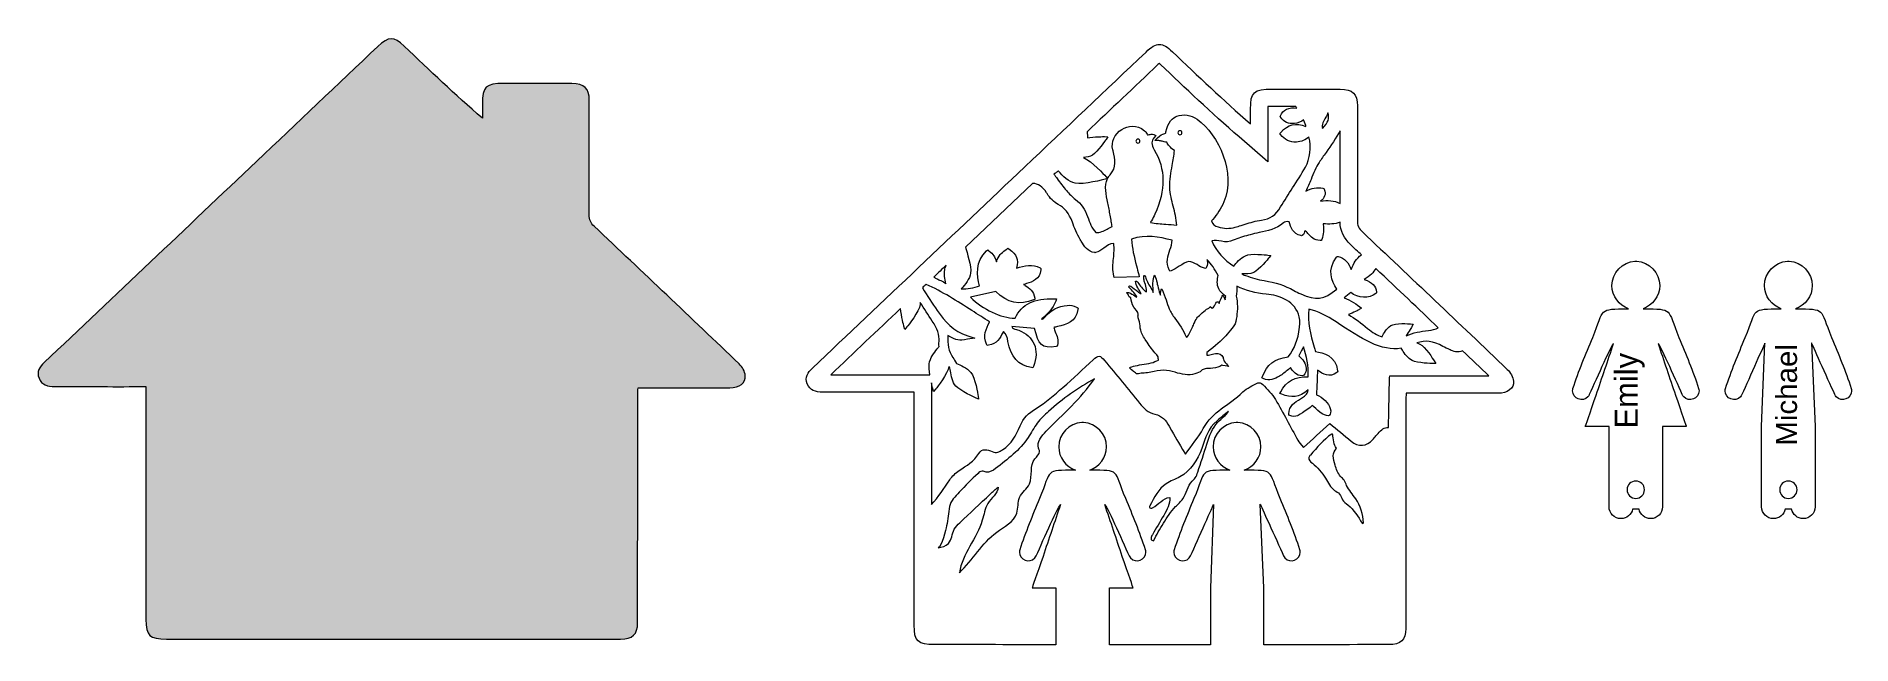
# Model space of a CAD drawing. Header units: millimetres. Extents: x 15 to 538, y -193 to -18.
import ezdxf

# ---------------------------------------------------------------- set-up
doc = ezdxf.new("R2010")
doc.units = ezdxf.units.MM
doc.header["$MEASUREMENT"] = 0
for name, color, linetype in [('engraving', 7, 'Continuous'), ('Layer 1', 7, 'Continuous'), ('Layer 2', 7, 'Continuous'), ('Layer 3', 7, 'Continuous')]:
    doc.layers.add(name, color=color, linetype=linetype)

msp = doc.modelspace()

# ---------------------------------------------------------------- texts
at = {"layer": 'engraving', "color": 1, "attachment_point": 7, "rotation": 90}
for s, insert, char_height in [('\\fCointa|b0|i0|c0|p34;\\W1.0076;Emily', (478.38, -130.98), 6.6109), ('\\fCointa|b0|i0|c0|p34;\\W1.05705;Michael', (522.31, -135.92), 6.0095)]:
    msp.add_mtext(s, dxfattribs=dict(at, insert=insert, char_height=char_height))

# ---------------------------------------------------------------- blocks, each defined once
blk = doc.blocks.new('block 3')
at = {"layer": 'Layer 1'}
h = blk.add_hatch(color=1, dxfattribs=at)
h.dxf.hatch_style = 2
edge = h.paths.add_edge_path()
edge.add_spline(control_points=[(47.01, -118.92), (42.65, -118.92), (38.55, -118.93), (34.45, -118.92), (29.87, -118.91), (25.3, -118.87), (20.73, -118.89), (18.72, -118.9), (17.05, -118.46), (16.24, -116.5), (15.46, -114.6), (16.42, -113.25), (17.75, -111.98), (38.14, -92.66), (58.52, -73.33), (78.9, -54), (90.52, -42.99), (102.15, -31.98), (113.77, -20.95), (116.84, -18.04), (118.38, -18.04), (121.38, -20.9), (128.66, -27.86), (135.97, -34.78), (143.84, -41.64), (143.84, -40.26), (143.84, -38.89), (143.84, -37.51), (143.85, -32.47), (144.75, -31.63), (150.12, -31.63), (156.62, -31.64), (163.12, -31.62), (169.61, -31.65), (173.24, -31.67), (174.61, -33), (174.61, -36.49), (174.63, -47.48), (174.65, -58.47), (174.6, -69.47), (174.59, -70.83), (175.01, -71.79), (176.03, -72.75), (189.98, -85.92), (203.9, -99.11), (217.76, -112.36), (218.66, -113.22), (219.41, -114.56), (219.52, -115.75), (219.73, -117.87), (217.83, -119.22), (215.07, -119.22), (207.05, -119.24), (199.03, -119.22), (191.01, -119.22), (190.3, -119.22), (189.58, -119.22), (188.66, -119.22), (188.62, -120.01), (188.56, -120.67), (188.56, -121.34), (188.55, -142.63), (188.54, -163.93), (188.54, -185.23), (188.54, -185.79), (188.54, -186.36), (188.54, -186.92), (188.49, -190.28), (187.13, -191.6), (183.6, -191.6), (168.82, -191.62), (154.03, -191.62), (139.25, -191.62), (110.49, -191.62), (81.72, -191.61), (52.96, -191.61), (48.08, -191.6), (47.03, -190.61), (47.03, -185.97), (47.02, -164.36), (47.02, -142.75), (47.01, -121.14), (47.01, -120.52), (47.01, -119.89), (47.01, -118.92)], knot_values=[0, 0, 0, 0, 1, 1, 1, 2, 2, 2, 3, 3, 3, 4, 4, 4, 5, 5, 5, 6, 6, 6, 7, 7, 7, 8, 8, 8, 9, 9, 9, 10, 10, 10, 11, 11, 11, 12, 12, 12, 13, 13, 13, 14, 14, 14, 15, 15, 15, 16, 16, 16, 17, 17, 17, 18, 18, 18, 19, 19, 19, 20, 20, 20, 21, 21, 21, 22, 22, 22, 23, 23, 23, 24, 24, 24, 25, 25, 25, 26, 26, 26, 27, 27, 27, 28, 28, 28, 28], degree=3, periodic=1)
at = {"layer": 'Layer 1', "lineweight": 0}
blk.add_open_spline([(47.01, -118.92), (42.65, -118.92), (38.55, -118.93), (34.45, -118.92), (29.87, -118.91), (25.3, -118.87), (20.73, -118.89), (18.72, -118.9), (17.05, -118.46), (16.24, -116.5), (15.46, -114.6), (16.42, -113.25), (17.75, -111.98), (38.14, -92.66), (58.52, -73.33), (78.9, -54), (90.52, -42.99), (102.15, -31.98), (113.77, -20.95), (116.84, -18.04), (118.38, -18.04), (121.38, -20.9), (128.66, -27.86), (135.97, -34.78), (143.84, -41.64), (143.84, -40.26), (143.84, -38.89), (143.84, -37.51), (143.85, -32.47), (144.75, -31.63), (150.12, -31.63), (156.62, -31.64), (163.12, -31.62), (169.61, -31.65), (173.24, -31.67), (174.61, -33), (174.61, -36.49), (174.63, -47.48), (174.65, -58.47), (174.6, -69.47), (174.59, -70.83), (175.01, -71.79), (176.03, -72.75), (189.98, -85.92), (203.9, -99.11), (217.76, -112.36), (218.66, -113.22), (219.41, -114.56), (219.52, -115.75), (219.73, -117.87), (217.83, -119.22), (215.07, -119.22), (207.05, -119.24), (199.03, -119.22), (191.01, -119.22), (190.3, -119.22), (189.58, -119.22), (188.66, -119.22), (188.62, -120.01), (188.56, -120.67), (188.56, -121.34), (188.55, -142.63), (188.54, -163.93), (188.54, -185.23), (188.54, -185.79), (188.54, -186.36), (188.54, -186.92), (188.49, -190.28), (187.13, -191.6), (183.6, -191.6), (168.82, -191.62), (154.03, -191.62), (139.25, -191.62), (110.49, -191.62), (81.72, -191.61), (52.96, -191.61), (48.08, -191.6), (47.03, -190.61), (47.03, -185.97), (47.02, -164.36), (47.02, -142.75), (47.01, -121.14), (47.01, -120.52), (47.01, -119.89), (47.01, -118.92)], degree=3, knots=[0, 0, 0, 0, 1, 1, 1, 2, 2, 2, 3, 3, 3, 4, 4, 4, 5, 5, 5, 6, 6, 6, 7, 7, 7, 8, 8, 8, 9, 9, 9, 10, 10, 10, 11, 11, 11, 12, 12, 12, 13, 13, 13, 14, 14, 14, 15, 15, 15, 16, 16, 16, 17, 17, 17, 18, 18, 18, 19, 19, 19, 20, 20, 20, 21, 21, 21, 22, 22, 22, 23, 23, 23, 24, 24, 24, 25, 25, 25, 26, 26, 26, 27, 27, 27, 28, 28, 28, 28], dxfattribs=at)
blk = doc.blocks.new('block 2')
at = {"layer": 'Layer 1'}
blk.add_blockref('block 3', (0, 0), dxfattribs=at)

# ---------------------------------------------------------------- linework, layer by layer
at = {"layer": 'Layer 2', "lineweight": 0}
for points, knots in [([(440.61, -117.35), (440.5, -116.17), (439.75, -114.82), (438.85, -113.96), (424.99, -100.71), (411.07, -87.52), (397.12, -74.36), (396.1, -73.39), (395.68, -72.44), (395.69, -71.07), (395.74, -60.08), (395.72, -49.08), (395.7, -38.09), (395.7, -34.6), (394.34, -33.27), (390.7, -33.26), (387.33, -33.24), (383.95, -33.24), (380.58, -33.24), (377.96, -33.24), (375.33, -33.24), (372.71, -33.24), (372.21, -33.24), (371.71, -33.24), (371.22, -33.24), (371.21, -33.24), (371.2, -33.24), (371.2, -33.24), (365.84, -33.24), (364.95, -34.08), (364.93, -39.11), (364.93, -40.49), (364.93, -41.87), (364.93, -43.25), (357.06, -36.39), (349.75, -29.46), (342.47, -22.5), (340.98, -21.08), (339.85, -20.36), (338.71, -20.36), (337.56, -20.36), (336.4, -21.09), (334.86, -22.56), (323.25, -33.58), (311.62, -44.59), (300, -55.61), (279.61, -74.93), (259.23, -94.26), (238.84, -113.59), (237.51, -114.85), (236.55, -116.21), (237.33, -118.1), (238.13, -120.04), (239.78, -120.5), (241.76, -120.5), (241.78, -120.5), (241.8, -120.5), (241.82, -120.5), (242.77, -120.5), (243.73, -120.49), (244.68, -120.49), (248.3, -120.49), (251.92, -120.52), (255.54, -120.52), (257.13, -120.53), (258.72, -120.53), (260.32, -120.53), (262.85, -120.53), (265.43, -120.53), (268.1, -120.53), (268.1, -121.5), (268.1, -122.12), (268.1, -122.74), (268.11, -144.35), (268.11, -165.97), (268.12, -187.58), (268.12, -192.22), (269.17, -193.21), (274.05, -193.21), (285.68, -193.21), (297.3, -193.21), (308.93, -193.22), (308.93, -193.22), (308.93, -176.85), (308.93, -176.85), (308.93, -176.85), (302.09, -176.85), (302.09, -176.85), (302.09, -176.85), (303.43, -172.94), (305.21, -167.8), (306.9, -162.78), (308.57, -157.83), (310.23, -152.88), (309.85, -152.8), (305.43, -162.75), (303.24, -167.64), (303.14, -167.86), (303, -168.07), (302.84, -168.25), (301.35, -169.95), (298.39, -168.83), (298.42, -166.57), (298.42, -166.33), (298.46, -166.09), (298.53, -165.87), (300.16, -160.88), (302.18, -156.01), (304.2, -151.15), (307.78, -142.57), (305.58, -143.09), (314.54, -142.94), (311.8, -141.98), (309.73, -139.29), (309.73, -136.23), (309.73, -132.55), (312.77, -129.4), (316.37, -129.22), (316.37, -129.22), (316.37, -129.21), (316.37, -129.21), (316.38, -129.21), (316.39, -129.21), (316.41, -129.21), (316.48, -129.2), (316.55, -129.21), (316.62, -129.21), (316.69, -129.21), (316.76, -129.2), (316.83, -129.21), (316.84, -129.21), (316.85, -129.21), (316.86, -129.21), (316.86, -129.21), (316.86, -129.22), (316.86, -129.22), (320.47, -129.4), (323.5, -132.55), (323.5, -136.23), (323.5, -139.29), (321.44, -141.98), (318.69, -142.94), (327.66, -143.09), (325.46, -142.57), (329.03, -151.15), (331.06, -156.01), (333.07, -160.88), (334.7, -165.87), (334.78, -166.09), (334.81, -166.33), (334.81, -166.57), (334.84, -168.83), (331.89, -169.95), (330.4, -168.25), (330.23, -168.07), (330.09, -167.86), (330, -167.64), (327.81, -162.75), (323.38, -152.8), (323, -152.88), (324.67, -157.83), (326.33, -162.78), (328.03, -167.8), (329.81, -172.94), (331.15, -176.85), (331.15, -176.85), (331.15, -176.85), (324.31, -176.85), (324.31, -176.85), (324.31, -176.85), (324.31, -193.22), (324.31, -193.22), (334, -193.22), (343.68, -193.22), (353.37, -193.22), (353.37, -193.22), (353.37, -176.85), (353.37, -176.85), (353.37, -176.85), (354.3, -152.84), (354.3, -152.84), (354.3, -152.84), (349.87, -162.75), (347.68, -167.64), (347.59, -167.86), (347.45, -168.07), (347.28, -168.25), (345.79, -169.95), (342.84, -168.83), (342.87, -166.57), (342.87, -166.33), (342.9, -166.09), (342.97, -165.87), (344.61, -160.88), (346.62, -156.01), (348.65, -151.15), (352.22, -142.57), (350.02, -143.09), (358.99, -142.94), (356.24, -141.98), (354.18, -139.29), (354.18, -136.23), (354.18, -132.55), (357.21, -129.4), (360.82, -129.22), (360.82, -129.22), (360.81, -129.21), (360.81, -129.21), (360.83, -129.21), (360.84, -129.21), (360.85, -129.21), (360.92, -129.2), (360.99, -129.21), (361.06, -129.21), (361.13, -129.21), (361.2, -129.2), (361.27, -129.21), (361.29, -129.21), (361.3, -129.21), (361.31, -129.21), (361.31, -129.21), (361.31, -129.22), (361.31, -129.22), (364.91, -129.4), (367.95, -132.55), (367.95, -136.23), (367.95, -139.29), (365.88, -141.98), (363.14, -142.94), (372.1, -143.09), (369.9, -142.57), (373.48, -151.15), (375.5, -156.01), (377.52, -160.88), (379.15, -165.87), (379.22, -166.09), (379.26, -166.33), (379.26, -166.57), (379.29, -168.83), (376.33, -169.95), (374.84, -168.25), (374.68, -168.07), (374.54, -167.86), (374.44, -167.64), (372.25, -162.75), (367.72, -152.74), (367.72, -152.74), (367.72, -152.74), (368.75, -176.85), (368.75, -176.85), (368.75, -176.85), (368.75, -193.22), (368.75, -193.22), (380.73, -193.22), (392.71, -193.22), (404.69, -193.2), (408.22, -193.2), (409.58, -191.89), (409.63, -188.53), (409.64, -187.96), (409.63, -187.4), (409.63, -186.83), (409.63, -165.53), (409.64, -144.24), (409.65, -122.94), (409.65, -122.28), (409.71, -121.61), (409.75, -120.82), (410.32, -120.82), (410.82, -120.82), (411.29, -120.82), (411.57, -120.82), (411.84, -120.82), (412.11, -120.82), (417.8, -120.82), (423.49, -120.84), (429.19, -120.84), (431.51, -120.84), (433.84, -120.83), (436.17, -120.83), (438.92, -120.82), (440.82, -119.47), (440.61, -117.35)], [0, 0, 0, 0, 1, 1, 1, 2, 2, 2, 3, 3, 3, 4, 4, 4, 5, 5, 5, 6, 6, 6, 7, 7, 7, 8, 8, 8, 9, 9, 9, 10, 10, 10, 11, 11, 11, 12, 12, 12, 13, 13, 13, 14, 14, 14, 15, 15, 15, 16, 16, 16, 17, 17, 17, 18, 18, 18, 19, 19, 19, 20, 20, 20, 21, 21, 21, 22, 22, 22, 23, 23, 23, 24, 24, 24, 25, 25, 25, 26, 26, 26, 27, 27, 27, 28, 28, 28, 29, 29, 29, 30, 30, 30, 31, 31, 31, 32, 32, 32, 33, 33, 33, 34, 34, 34, 35, 35, 35, 36, 36, 36, 37, 37, 37, 38, 38, 38, 39, 39, 39, 40, 40, 40, 41, 41, 41, 42, 42, 42, 43, 43, 43, 44, 44, 44, 45, 45, 45, 46, 46, 46, 47, 47, 47, 48, 48, 48, 49, 49, 49, 50, 50, 50, 51, 51, 51, 52, 52, 52, 53, 53, 53, 54, 54, 54, 55, 55, 55, 56, 56, 56, 57, 57, 57, 58, 58, 58, 59, 59, 59, 60, 60, 60, 61, 61, 61, 62, 62, 62, 63, 63, 63, 64, 64, 64, 65, 65, 65, 66, 66, 66, 67, 67, 67, 68, 68, 68, 69, 69, 69, 70, 70, 70, 71, 71, 71, 72, 72, 72, 73, 73, 73, 74, 74, 74, 75, 75, 75, 76, 76, 76, 77, 77, 77, 78, 78, 78, 79, 79, 79, 80, 80, 80, 81, 81, 81, 82, 82, 82, 83, 83, 83, 84, 84, 84, 85, 85, 85, 86, 86, 86, 87, 87, 87, 88, 88, 88, 89, 89, 89, 90, 90, 90, 91, 91, 91, 92, 92, 92, 93, 93, 93, 94, 94, 94, 94]), ([(322.94, -46.93), (322.8, -46.93), (319.9, -46.89), (317.97, -47.32), (318.01, -46.85), (317.99, -46.24), (317.91, -45.52), (324.63, -39.15), (331.52, -32.62), (338.3, -26.18), (338.45, -26.04), (338.58, -25.92), (338.7, -25.82), (338.79, -25.91), (338.9, -26.01), (339.02, -26.12), (346.08, -32.87), (353.64, -40.04), (361.65, -47.02), (361.65, -47.02), (369.93, -54.23), (369.93, -54.23), (369.93, -54.23), (369.93, -43.25), (369.93, -43.25), (369.93, -43.25), (369.93, -41.94), (369.93, -41.94), (369.93, -41), (369.93, -40.07), (369.93, -39.13), (369.93, -38.79), (369.94, -38.5), (369.95, -38.26), (370.27, -38.25), (370.68, -38.24), (371.2, -38.24), (371.2, -38.24), (371.21, -38.24), (371.21, -38.24), (371.21, -38.24), (372.71, -38.24), (372.71, -38.24), (372.71, -38.24), (376.65, -38.24), (376.65, -38.24), (376.65, -38.24), (377.96, -38.24), (377.96, -38.24), (378.05, -38.41), (378.15, -38.58), (378.25, -38.74), (377.28, -38.58), (376.18, -38.62), (375.25, -39.06), (374.43, -39.44), (373.86, -40.1), (373.58, -40.97), (373.58, -40.97), (373.51, -41.19), (373.51, -41.19), (373.51, -41.19), (373.64, -41.39), (373.64, -41.39), (374.52, -42.7), (375.9, -43.32), (377.55, -43.15), (378.58, -43.04), (379.58, -42.6), (380.21, -42.05), (380.68, -43.09), (380.85, -43.67), (380.9, -43.99), (377.91, -42.81), (375.77, -43.33), (373.63, -45.71), (373.63, -45.71), (373.36, -46.01), (373.36, -46.01), (373.36, -46.01), (373.59, -46.34), (373.59, -46.34), (374.64, -47.8), (376.29, -48.58), (378.13, -48.49), (379.53, -48.42), (380.87, -47.84), (381.75, -46.98), (382.45, -49.88), (382.07, -53.35), (380.74, -55.71), (379.58, -57.76), (378.28, -59.77), (377.03, -61.71), (375.88, -63.49), (374.69, -65.32), (373.61, -67.19), (372.3, -69.46), (370.51, -70.69), (368.11, -70.97), (366.45, -71.16), (364.89, -71.66), (363.38, -72.14), (363.38, -72.14), (362.22, -72.5), (362.22, -72.5), (361.66, -72.68), (361.09, -72.86), (360.52, -73.02), (358.95, -73.48), (357.25, -73.44), (355.63, -72.91), (354.68, -72.6), (353.98, -72.29), (353.74, -71.22), (353.85, -71.08), (353.96, -70.93), (354.08, -70.79), (355.27, -69.26), (356.5, -67.68), (357.29, -65.74), (360.68, -57.4), (355.94, -46.5), (349.57, -41.93), (347.81, -40.67), (345.53, -40.32), (343.76, -41.05), (342.58, -41.53), (341.07, -42.71), (340.58, -45.59), (340.51, -45.98), (340.46, -45.99), (340.02, -46.13), (339.59, -46.27), (338.94, -46.48), (338.18, -47.23), (338.18, -47.23), (337.38, -48.02), (337.38, -48.02), (337.38, -48.02), (338.5, -48.08), (338.5, -48.08), (338.84, -48.1), (339.14, -48.19), (339.48, -48.28), (339.87, -48.39), (340.3, -48.52), (340.82, -48.55), (341.15, -49.11), (341.81, -50.19), (343.03, -50.96), (342.94, -52.36), (342.67, -53.75), (342.39, -55.22), (342, -57.26), (341.59, -59.37), (341.7, -61.57), (341.79, -63.43), (342.25, -65.23), (342.69, -66.98), (343.14, -68.74), (343.6, -70.55), (343.7, -72.45), (342.63, -72.3), (341.58, -72.22), (340.55, -72.15), (339.05, -72.04), (337.61, -71.94), (336.17, -71.64), (336.25, -71.48), (336.33, -71.34), (336.41, -71.19), (336.78, -70.54), (337.13, -69.93), (337.41, -69.29), (340.57, -62.19), (340.51, -56.28), (337.23, -50.72), (336.34, -49.21), (336.35, -48.14), (337.25, -47.16), (337.25, -47.16), (337.73, -46.64), (337.73, -46.64), (337.73, -46.64), (337.08, -46.36), (337.08, -46.36), (336.57, -46.14), (336.08, -46.25), (335.72, -46.33), (335.56, -46.37), (335.4, -46.4), (335.29, -46.4), (335.21, -46.29), (335.08, -46.09), (334.99, -45.95), (334.71, -45.53), (334.58, -45.35), (334.46, -45.24), (332.18, -43.34), (329.56, -43.79), (327.88, -44.84), (325.78, -46.15), (324.74, -48.51), (325.28, -50.71), (325.28, -50.71), (325.37, -51.06), (325.37, -51.06), (325.99, -53.56), (326.53, -55.72), (324.5, -57.93), (324.21, -58.25), (323.98, -58.58), (323.8, -58.94), (323.8, -58.94), (323.3, -58.39), (323.3, -58.39), (322.86, -57.91), (319.33, -54.11), (316.88, -52.94), (317.79, -52.88), (318.72, -52.7), (319.46, -52.23), (320.89, -51.32), (323.25, -47.86), (323.35, -47.71), (323.35, -47.71), (323.87, -46.94), (323.87, -46.94), (323.87, -46.94), (322.94, -46.93), (322.94, -46.93)], [0, 0, 0, 0, 1, 1, 1, 2, 2, 2, 3, 3, 3, 4, 4, 4, 5, 5, 5, 6, 6, 6, 7, 7, 7, 8, 8, 8, 9, 9, 9, 10, 10, 10, 11, 11, 11, 12, 12, 12, 13, 13, 13, 14, 14, 14, 15, 15, 15, 16, 16, 16, 17, 17, 17, 18, 18, 18, 19, 19, 19, 20, 20, 20, 21, 21, 21, 22, 22, 22, 23, 23, 23, 24, 24, 24, 25, 25, 25, 26, 26, 26, 27, 27, 27, 28, 28, 28, 29, 29, 29, 30, 30, 30, 31, 31, 31, 32, 32, 32, 33, 33, 33, 34, 34, 34, 35, 35, 35, 36, 36, 36, 37, 37, 37, 38, 38, 38, 39, 39, 39, 40, 40, 40, 41, 41, 41, 42, 42, 42, 43, 43, 43, 44, 44, 44, 45, 45, 45, 46, 46, 46, 47, 47, 47, 48, 48, 48, 49, 49, 49, 50, 50, 50, 51, 51, 51, 52, 52, 52, 53, 53, 53, 54, 54, 54, 55, 55, 55, 56, 56, 56, 57, 57, 57, 58, 58, 58, 59, 59, 59, 60, 60, 60, 61, 61, 61, 62, 62, 62, 63, 63, 63, 64, 64, 64, 65, 65, 65, 66, 66, 66, 67, 67, 67, 68, 68, 68, 69, 69, 69, 70, 70, 70, 71, 71, 71, 72, 72, 72, 73, 73, 73, 74, 74, 74, 75, 75, 75, 76, 76, 76, 77, 77, 77, 77]), ([(386.6, -41.35), (386.87, -40.91), (387.07, -40.47), (387.19, -40.03), (387.7, -41.74), (387.36, -42.71), (385.64, -44.6), (385.4, -43.47), (385.91, -42.48), (386.6, -41.35)], [0, 0, 0, 0, 1, 1, 1, 2, 2, 2, 3, 3, 3, 3]), ([(345.2, -45.79), (345.2, -46.11), (344.94, -46.37), (344.63, -46.37), (344.31, -46.37), (344.05, -46.11), (344.05, -45.79), (344.05, -45.47), (344.31, -45.22), (344.63, -45.22), (344.94, -45.22), (345.2, -45.47), (345.2, -45.79)], [0, 0, 0, 0, 1, 1, 1, 2, 2, 2, 3, 3, 3, 4, 4, 4, 4]), ([(384.67, -54.37), (385.26, -53.47), (385.95, -52.5), (386.68, -51.46), (388.06, -49.5), (389.59, -47.33), (390.71, -45.24), (390.72, -52.14), (390.73, -59.16), (390.71, -66.14), (388.98, -65.32), (387.11, -65.12), (385.12, -65.54), (386.14, -64.62), (386.8, -63.51), (386.13, -62.08), (386.13, -62.08), (386.02, -61.85), (386.02, -61.85), (386.02, -61.85), (385.77, -61.8), (385.77, -61.8), (384.07, -61.47), (382.46, -61.75), (380.87, -62.64), (381.42, -61.54), (381.89, -60.38), (382.36, -59.23), (383.08, -57.45), (383.76, -55.77), (384.67, -54.37)], [0, 0, 0, 0, 1, 1, 1, 2, 2, 2, 3, 3, 3, 4, 4, 4, 5, 5, 5, 6, 6, 6, 7, 7, 7, 8, 8, 8, 9, 9, 9, 10, 10, 10, 10]), ([(333.11, -48.22), (333.11, -48.54), (332.86, -48.79), (332.54, -48.79), (332.22, -48.79), (331.96, -48.54), (331.96, -48.22), (331.96, -47.9), (332.22, -47.64), (332.54, -47.64), (332.86, -47.64), (333.11, -47.9), (333.11, -48.22)], [0, 0, 0, 0, 1, 1, 1, 2, 2, 2, 3, 3, 3, 4, 4, 4, 4]), ([(309.18, -57.15), (309.32, -57.04), (309.46, -56.94), (309.59, -56.84), (309.59, -56.84), (309.63, -56.89), (309.63, -56.89), (310.87, -58.2), (312.56, -59.99), (314.5, -60.37), (316.87, -60.83), (322.81, -59.28), (323.06, -59.22), (323.06, -59.22), (323.76, -59.03), (323.76, -59.03), (322.78, -61.07), (323.36, -63.7), (323.88, -66.06), (324.01, -66.66), (324.13, -67.23), (324.23, -67.77), (324.45, -68.97), (324.65, -70.16), (324.86, -71.43), (324.93, -71.88), (325.01, -72.34), (325.09, -72.81), (324.58, -73.01), (324.11, -73.27), (323.65, -73.53), (322.62, -74.09), (321.65, -74.63), (320.38, -74.52), (319.27, -73.29), (318.64, -71.8), (318.03, -69.96), (317.38, -67.96), (316.18, -66.25), (314.58, -65), (313.62, -64.25), (312.73, -63.4), (311.94, -62.48), (311.01, -61.39), (310.17, -60.23), (309.29, -59.01), (308.99, -58.59), (308.69, -58.17), (308.37, -57.74), (308.65, -57.54), (308.92, -57.34), (309.18, -57.15)], [0, 0, 0, 0, 1, 1, 1, 2, 2, 2, 3, 3, 3, 4, 4, 4, 5, 5, 5, 6, 6, 6, 7, 7, 7, 8, 8, 8, 9, 9, 9, 10, 10, 10, 11, 11, 11, 12, 12, 12, 13, 13, 13, 14, 14, 14, 15, 15, 15, 16, 16, 16, 17, 17, 17, 17]), ([(429.19, -115.84), (425.76, -115.84), (422.34, -115.83), (418.91, -115.83), (416.65, -115.83), (414.38, -115.82), (412.11, -115.82), (412.11, -115.82), (411.29, -115.82), (411.29, -115.82), (411.29, -115.82), (410.6, -115.82), (410.6, -115.82), (410.6, -115.82), (409.75, -115.82), (409.75, -115.82), (409.75, -115.82), (404.99, -115.82), (404.99, -115.82), (404.99, -115.82), (404.65, -128.09), (404.65, -130.67), (404.36, -130.69), (404.07, -130.73), (403.79, -130.77), (402.76, -130.94), (401.9, -132.25), (401.01, -133.07), (400.66, -133.39), (400.43, -133.82), (400.13, -134.18), (398.51, -136.17), (395.86, -136.32), (393.93, -134.65), (391.88, -132.88), (389.77, -131.19), (387.78, -129.54), (385.16, -131.9), (382.73, -134.1), (380.19, -136.4), (379.42, -135.45), (378.89, -134.96), (378.56, -134.36), (376.4, -130.45), (374.39, -126.47), (372.12, -122.63), (371.16, -121.02), (369.73, -119.66), (368.44, -118.27), (368.14, -117.94), (367.36, -117.67), (367.04, -117.83), (365.56, -118.6), (363.95, -119.31), (362.77, -120.44), (358.57, -124.46), (354.09, -125.93), (351.32, -130.99), (350.03, -133.36), (348, -135.91), (346.2, -138.36), (343.84, -134.38), (343.45, -133.94), (341.53, -130.33), (340.57, -128.54), (339.4, -127.31), (337.43, -126.86), (335.5, -126.42), (334.19, -125.22), (332.98, -123.67), (329.73, -119.5), (326.31, -115.46), (322.93, -111.39), (321.64, -109.83), (321.15, -109.81), (319.64, -111.19), (316.73, -113.84), (313.91, -116.59), (310.93, -119.17), (308.46, -121.31), (305.97, -123.5), (303.21, -125.22), (301.12, -126.52), (299.53, -127.95), (298.6, -130.24), (297.51, -132.92), (296.15, -135.43), (293.56, -137.07), (292.57, -137.69), (291.84, -138.18), (290.56, -137.57), (289.31, -136.97), (287.66, -136.63), (286.74, -138.16), (285.37, -140.45), (283.16, -141.64), (281.1, -143.09), (280.07, -143.81), (279.02, -144.68), (278.36, -145.73), (276.78, -148.26), (275.02, -150.64), (273.11, -152.89), (273.11, -152.89), (273.11, -144.35), (273.11, -144.35), (273.11, -144.35), (273.1, -117.79), (273.1, -117.79), (273.29, -118.66), (273.46, -119.3), (273.47, -119.37), (273.47, -119.37), (273.72, -120.34), (273.72, -120.34), (273.72, -120.34), (274.35, -119.56), (274.35, -119.56), (274.71, -119.11), (277.82, -115.19), (278.14, -113.16), (278.24, -113.29), (278.33, -113.42), (278.43, -113.55), (278.48, -113.8), (278.53, -114.1), (278.58, -114.42), (278.79, -115.76), (279.09, -117.6), (280.13, -118.75), (281.38, -120.14), (285.64, -122.07), (285.82, -122.15), (285.82, -122.15), (286.65, -122.53), (286.65, -122.53), (286.65, -122.53), (286.52, -121.62), (286.52, -121.62), (286.44, -121.08), (285.71, -116.27), (284.44, -114.87), (283.18, -113.46), (281.53, -112.67), (280.33, -112.26), (279.94, -111.55), (279.61, -111.01), (279.27, -110.52), (278, -108.68), (277.73, -106.71), (277.8, -104.21), (280.55, -105.69), (280.84, -105.69), (283.46, -105.29), (283.46, -105.29), (285.56, -104.97), (285.56, -104.97), (285.56, -104.97), (283.53, -104.32), (283.53, -104.32), (279.31, -102.97), (277.07, -100.21), (274.78, -97.01), (273.28, -94.91), (271.93, -92.75), (270.5, -90.46), (270.85, -90.13), (271.2, -89.8), (271.55, -89.46), (276.24, -91.54), (280.55, -94.31), (284.73, -97.01), (286.4, -98.09), (288.12, -99.2), (289.85, -100.26), (289.85, -100.26), (289.82, -100.32), (289.82, -100.32), (288.84, -102.26), (287.83, -104.27), (288.97, -106.71), (288.97, -106.71), (289.12, -107.04), (289.12, -107.04), (289.12, -107.04), (289.48, -106.99), (289.48, -106.99), (291.95, -106.7), (292.88, -104.86), (293.7, -103.24), (293.74, -103.16), (293.77, -103.09), (293.81, -103.01), (294.69, -103.76), (294.91, -104.71), (295.1, -105.91), (295.78, -110.22), (298.2, -112.9), (301.89, -113.43), (301.89, -113.43), (302.28, -113.49), (302.28, -113.49), (302.28, -113.49), (302.43, -113.12), (302.43, -113.12), (303.38, -110.76), (303.45, -108.53), (302.65, -106.66), (301.88, -104.89), (300.36, -103.51), (298.23, -102.68), (298.01, -102.59), (297.78, -102.53), (297.56, -102.47), (296.86, -102.27), (296.42, -102.11), (296.21, -101.63), (296.21, -101.63), (302.8, -102.16), (302.8, -102.16), (303.85, -106.81), (304.85, -108.06), (308.95, -107.35), (308.95, -107.35), (309.27, -107.29), (309.27, -107.29), (309.27, -107.29), (309.35, -106.98), (309.35, -106.98), (309.73, -105.54), (309.21, -104.27), (308.75, -103.14), (308.58, -102.72), (308.41, -102.31), (308.29, -101.91), (308.65, -101.81), (309.01, -101.73), (309.36, -101.64), (312.01, -101.01), (314.74, -100.36), (315.26, -96.67), (315.26, -96.67), (315.31, -96.34), (315.31, -96.34), (315.31, -96.34), (315.02, -96.17), (315.02, -96.17), (313.9, -95.49), (313.01, -95.45), (312.21, -95.51), (309.61, -95.7), (307.44, -96.84), (305.76, -98.91), (305.37, -99.38), (305.09, -99.58), (304.75, -99.53), (304.8, -99.48), (304.85, -99.44), (304.9, -99.39), (306.45, -98), (308.04, -96.57), (308.88, -94.29), (308.88, -94.29), (309.12, -93.65), (309.12, -93.65), (309.12, -93.65), (308.44, -93.62), (308.44, -93.62), (302.74, -93.35), (299.15, -95.12), (297.16, -99.19), (293.03, -99.15), (288.01, -96.78), (284.33, -93.16), (284.33, -93.16), (291.67, -91.56), (291.67, -91.56), (294.98, -94.81), (298.53, -95.58), (302.51, -93.94), (302.51, -93.94), (302.85, -93.8), (302.85, -93.8), (302.85, -93.8), (302.81, -93.43), (302.81, -93.43), (302.63, -91.44), (301.27, -90.56), (300.07, -89.78), (299.92, -89.68), (299.78, -89.59), (299.63, -89.5), (299.9, -89.41), (300.17, -89.33), (300.44, -89.25), (302.25, -88.7), (304.3, -88.09), (304.59, -85.24), (304.59, -85.24), (304.63, -84.92), (304.63, -84.92), (304.63, -84.92), (304.35, -84.75), (304.35, -84.75), (302.26, -83.53), (299.75, -84.03), (297.61, -84.78), (298.25, -82.13), (297.74, -81.03), (295.4, -79.27), (295.4, -79.27), (295.1, -79.04), (295.1, -79.04), (295.1, -79.04), (294.77, -79.29), (294.77, -79.29), (293.45, -80.24), (292.79, -80.72), (292.06, -82.34), (291.97, -82.55), (291.88, -82.75), (291.8, -82.94), (291.3, -81.5), (290.93, -80.8), (289.62, -79.79), (289.62, -79.79), (289.29, -79.53), (289.29, -79.53), (289.29, -79.53), (288.98, -79.82), (288.98, -79.82), (285.63, -82.9), (286.15, -86.96), (286.96, -89.92), (285.31, -90.41), (283.46, -90.84), (281.66, -90.76), (282.78, -89.53), (284.15, -87.93), (284.37, -86.2), (284.6, -84.31), (283.35, -80.19), (282.88, -78.73), (282.88, -78.73), (302.23, -60.38), (302.23, -60.38), (303.86, -60.44), (305.1, -61.3), (306.25, -63.12), (306.29, -63.19), (306.34, -63.26), (306.38, -63.34), (307.19, -64.69), (308.3, -65.76), (309.61, -66.43), (311.41, -67.35), (312.69, -68.98), (313.65, -71.57), (314.24, -73.15), (314.95, -74.97), (315.94, -76.58), (316.04, -76.73), (316.14, -76.9), (316.24, -77.06), (317.08, -78.46), (318.03, -80.04), (320.14, -80.33), (320.14, -80.33), (320.23, -80.34), (320.23, -80.34), (320.23, -80.34), (320.32, -80.32), (320.32, -80.32), (321.26, -80.1), (322.01, -79.54), (322.74, -79), (323.61, -78.35), (324.44, -77.73), (325.55, -77.73), (325.77, -79.12), (325.64, -80.51), (325.5, -81.98), (325.35, -83.65), (325.18, -85.37), (325.58, -87.12), (325.58, -87.12), (325.67, -87.53), (325.67, -87.53), (325.67, -87.53), (332.89, -87.25), (332.89, -87.25), (332.89, -87.25), (332.75, -86.65), (332.75, -86.65), (332.55, -85.81), (332.33, -84.97), (332.12, -84.15), (331.44, -81.56), (330.8, -79.11), (330.72, -76.43), (334.72, -74.98), (338.63, -75.84), (342.41, -76.75), (342.36, -77.69), (342.05, -78.59), (341.72, -79.54), (341.12, -81.31), (340.5, -83.13), (341.5, -85.28), (341.5, -85.28), (341.69, -85.68), (341.69, -85.68), (341.69, -85.68), (342.11, -85.54), (342.11, -85.54), (342.84, -85.29), (343.61, -84.79), (344.42, -84.27), (345.4, -83.64), (346.41, -82.99), (347.16, -82.92), (348.01, -82.84), (348.72, -83.28), (349.54, -83.79), (350.2, -84.2), (350.89, -84.63), (351.72, -84.81), (351.72, -84.81), (352.08, -84.88), (352.08, -84.88), (352.08, -84.88), (352.26, -84.56), (352.26, -84.56), (352.65, -83.87), (352.54, -83.26), (352.45, -82.72), (352.42, -82.58), (352.4, -82.45), (352.39, -82.32), (353.74, -83.6), (354.65, -85.15), (355.58, -86.87), (355.4, -88.04), (355.17, -89.62), (355.77, -90.77), (356.1, -91.42), (356.96, -92.26), (357.8, -92.99), (357.64, -93.39), (357.56, -93.77), (357.64, -93.94), (357.47, -93.57), (357.31, -93.19), (357.14, -92.82), (357.11, -92.74), (357.07, -92.66), (356.99, -92.62), (356.81, -92.53), (356.11, -94.28), (355.91, -94.96), (355.82, -94.71), (355.69, -94.43), (355.38, -94.47), (355.17, -94.49), (355, -94.65), (354.93, -94.85), (354.73, -95.42), (354.38, -95.93), (353.92, -96.31), (353.92, -96.31), (353.3, -95.85), (353.3, -95.85), (353.55, -96.04), (352.41, -96.55), (352.29, -96.6), (352.15, -96.66), (350.01, -98.62), (349.72, -98.92), (349.53, -99.12), (348.94, -99.96), (348.88, -100.23), (348.78, -100.67), (348.57, -101.08), (348.36, -101.49), (348.02, -102.15), (346.68, -105.22), (346.4, -104.56), (345.57, -102.62), (344.39, -100.93), (343.17, -99.24), (342.57, -98.39), (341.93, -97.54), (341.54, -96.55), (341.21, -95.69), (340.93, -94.82), (340.62, -93.96), (340.25, -92.95), (339.87, -91.94), (339.49, -90.94), (339.47, -90.87), (339.37, -90.83), (339.31, -90.78), (339.22, -90.87), (339, -92.08), (339, -92.61), (338.84, -92.34), (338.2, -89.94), (338.02, -88.99), (337.89, -88.31), (337.64, -87.65), (337.43, -86.98), (337.4, -86.91), (337.3, -86.87), (337.28, -86.86), (337.06, -87.07), (336.79, -89.55), (336.84, -89.97), (336.89, -90.39), (337, -91.46), (336.95, -91.78), (336.58, -91.08), (336.37, -90.48), (335.99, -90.03), (335.57, -89.52), (335.34, -88.92), (335.07, -88.35), (334.87, -87.92), (334.86, -87.38), (334.46, -86.91), (334.39, -86.82), (334.25, -86.87), (334.24, -86.99), (334.24, -87.37), (334.22, -87.66), (334.26, -87.95), (334.3, -88.33), (334.39, -88.72), (334.52, -89.07), (334.92, -90.14), (335.22, -92.09), (334.72, -91.56), (333.94, -90.72), (333.06, -89.97), (332.53, -88.9), (332.43, -88.72), (332.27, -88.39), (331.84, -88.56), (331.93, -89.95), (332.89, -90.94), (333.42, -92.16), (333.08, -91.99), (332.8, -91.76), (332.51, -91.54), (331.82, -91.03), (331.13, -90.52), (330.44, -90.01), (330.24, -89.87), (330.03, -89.86), (329.81, -90.13), (329.92, -90.26), (330.01, -90.39), (330.12, -90.5), (330.65, -91.06), (332.16, -92.66), (332.2, -93.13), (331.53, -92.71), (330.96, -92.31), (330.35, -92.01), (330.04, -91.87), (329.68, -91.58), (329.25, -91.9), (329.84, -92.21), (329.67, -93.16), (330.45, -93.31), (330.51, -94.27), (330.87, -95.19), (331.34, -96.01), (331.64, -96.53), (332.66, -97.43), (332.61, -98.05), (332.57, -98.52), (332.48, -98.7), (332.63, -99.14), (332.76, -99.52), (332.9, -99.86), (332.97, -100.26), (333.12, -101.05), (333.14, -101.86), (333.34, -102.64), (333.61, -103.75), (334.24, -104.72), (334.85, -105.66), (335.65, -106.88), (336.45, -108.11), (337.42, -109.19), (337.77, -109.59), (338.19, -109.82), (338.32, -110.34), (338.34, -110.41), (338.47, -111.27), (338.45, -111.27), (337.72, -111.55), (337.15, -111.93), (336.38, -112.08), (335.48, -112.25), (334.59, -112.42), (333.69, -112.56), (331.89, -112.84), (330.1, -113.28), (330.12, -113.47), (330.14, -113.68), (331.27, -114.41), (331.28, -114.51), (331.49, -114.67), (331.67, -114.81), (331.84, -114.94), (331.75, -115.07), (332.45, -115.39), (332.69, -115.24), (333.16, -114.94), (333.84, -115.07), (334.36, -115.03), (335.01, -114.98), (335.64, -114.87), (336.27, -114.74), (337.47, -114.51), (338.67, -114.22), (339.89, -114.22), (341.02, -114.22), (342.13, -114.47), (343.21, -114.79), (344.21, -115.09), (345.11, -115.29), (346.14, -115.44), (347.06, -115.58), (348.03, -115.58), (348.94, -115.25), (349.6, -115.01), (350.32, -114.85), (350.84, -114.28), (351.11, -113.98), (351.46, -113.89), (351.85, -113.8), (352.76, -113.58), (355.43, -113.82), (356.65, -112.78), (356.74, -112.77), (358.4, -113.1), (358.67, -113.14), (358.23, -112.5), (357.71, -112.18), (357.35, -111.6), (357.2, -111.36), (357.14, -110.73), (357.02, -110.48), (356.66, -109.71), (355.8, -109.27), (354.86, -109.35), (354.45, -109.39), (352.72, -109.93), (352.37, -109.84), (352.37, -109.84), (352.37, -109.11), (352.37, -109.11), (353.18, -108.42), (356.47, -105.78), (357.19, -104.99), (357.73, -104.39), (359.76, -102.06), (360.15, -101.43), (360.65, -100.64), (360.83, -99.69), (360.95, -98.75), (361.21, -96.81), (361.27, -94.79), (360.82, -92.9), (360.92, -92.04), (361.02, -90.92), (360.99, -89.95), (363.67, -91.3), (366.52, -92.1), (369.47, -92.31), (370.36, -92.38), (371.4, -92.48), (372.36, -92.77), (375.19, -93.6), (379.82, -95.88), (379.07, -101.81), (378.61, -105.46), (377.55, -108.17), (375.76, -110.32), (371.53, -111.07), (369.86, -112.36), (368.36, -115.96), (368.36, -115.96), (368.18, -116.41), (368.18, -116.41), (368.18, -116.41), (368.62, -116.61), (368.62, -116.61), (370.37, -117.4), (371.93, -116.71), (373.23, -115.93), (374.16, -115.37), (375, -114.66), (375.82, -113.98), (376.04, -113.8), (376.25, -113.62), (376.47, -113.44), (377.16, -114.56), (378.05, -115.84), (379.92, -115.76), (379.92, -115.76), (380.11, -115.75), (380.11, -115.75), (380.11, -115.75), (380.25, -115.62), (380.25, -115.62), (380.77, -115.09), (381.01, -114.38), (380.94, -113.56), (380.83, -112.33), (380.01, -110.97), (378.82, -110.01), (379.04, -109.58), (379.35, -109.03), (379.65, -108.48), (379.83, -108.14), (380.03, -107.79), (380.2, -107.47), (381.07, -110.07), (381.74, -112.9), (381.51, -116.09), (377.83, -115.9), (375.19, -117.35), (373.64, -120.4), (373.64, -120.4), (373.38, -120.9), (373.38, -120.9), (373.38, -120.9), (373.91, -121.1), (373.91, -121.1), (376.62, -122.08), (378.89, -122.2), (381.5, -119.86), (381.34, -121.26), (380.39, -121.81), (379.6, -122.26), (379.6, -122.26), (379.31, -122.43), (379.31, -122.43), (377.73, -123.34), (375.93, -124.37), (375.95, -126.79), (375.95, -126.79), (375.95, -127.11), (375.95, -127.11), (375.95, -127.11), (376.25, -127.24), (376.25, -127.24), (377.08, -127.62), (377.82, -127.44), (378.42, -127.31), (378.64, -127.25), (382.76, -124.68), (382.64, -124.3), (383.86, -125.37), (385.93, -127.51), (387.35, -127.29), (387.35, -127.29), (387.53, -127.26), (387.53, -127.26), (387.53, -127.26), (387.65, -127.13), (387.65, -127.13), (387.93, -126.82), (388.21, -126.24), (387.9, -125.24), (387.43, -123.75), (385.77, -121.9), (383.92, -121.3), (383.96, -120.19), (384.02, -118.79), (384.09, -117.41), (384.14, -116.27), (384.19, -115.15), (384.22, -114.19), (385.8, -115.3), (387.59, -116.48), (389.8, -114.81), (389.8, -114.81), (390.03, -114.64), (390.03, -114.64), (390.03, -114.64), (389.99, -114.35), (389.99, -114.35), (389.44, -109.99), (385.92, -109.18), (383.61, -108.76), (383.5, -108.36), (383.38, -107.97), (383.27, -107.58), (382.21, -103.87), (381.2, -100.37), (381.76, -96.59), (384.38, -97.27), (386.94, -98.48), (389.58, -100.28), (393.32, -102.82), (396.47, -104.71), (399.5, -106.22), (402.58, -107.76), (405.55, -108.31), (408.33, -107.88), (408.43, -108.02), (408.54, -108.19), (408.65, -108.37), (409.3, -109.4), (410.19, -110.81), (411.46, -111.4), (412.99, -112.13), (417.17, -112.27), (417.35, -112.28), (417.35, -112.28), (418.28, -112.3), (418.28, -112.3), (418.28, -112.3), (417.79, -111.51), (417.79, -111.51), (417.54, -111.1), (415.24, -107.4), (413.69, -106.66), (413.42, -106.54), (413.14, -106.42), (412.84, -106.33), (415.16, -105.47), (417.51, -105.79), (420.33, -107.32), (420.87, -107.61), (421.6, -107.99), (422.36, -108.32), (423.21, -108.7), (424.62, -109.31), (425.95, -108.57), (428.55, -111.03), (431.08, -113.45), (433.57, -115.83), (432.11, -115.84), (430.65, -115.84), (429.19, -115.84)], [0, 0, 0, 0, 1, 1, 1, 2, 2, 2, 3, 3, 3, 4, 4, 4, 5, 5, 5, 6, 6, 6, 7, 7, 7, 8, 8, 8, 9, 9, 9, 10, 10, 10, 11, 11, 11, 12, 12, 12, 13, 13, 13, 14, 14, 14, 15, 15, 15, 16, 16, 16, 17, 17, 17, 18, 18, 18, 19, 19, 19, 20, 20, 20, 21, 21, 21, 22, 22, 22, 23, 23, 23, 24, 24, 24, 25, 25, 25, 26, 26, 26, 27, 27, 27, 28, 28, 28, 29, 29, 29, 30, 30, 30, 31, 31, 31, 32, 32, 32, 33, 33, 33, 34, 34, 34, 35, 35, 35, 36, 36, 36, 37, 37, 37, 38, 38, 38, 39, 39, 39, 40, 40, 40, 41, 41, 41, 42, 42, 42, 43, 43, 43, 44, 44, 44, 45, 45, 45, 46, 46, 46, 47, 47, 47, 48, 48, 48, 49, 49, 49, 50, 50, 50, 51, 51, 51, 52, 52, 52, 53, 53, 53, 54, 54, 54, 55, 55, 55, 56, 56, 56, 57, 57, 57, 58, 58, 58, 59, 59, 59, 60, 60, 60, 61, 61, 61, 62, 62, 62, 63, 63, 63, 64, 64, 64, 65, 65, 65, 66, 66, 66, 67, 67, 67, 68, 68, 68, 69, 69, 69, 70, 70, 70, 71, 71, 71, 72, 72, 72, 73, 73, 73, 74, 74, 74, 75, 75, 75, 76, 76, 76, 77, 77, 77, 78, 78, 78, 79, 79, 79, 80, 80, 80, 81, 81, 81, 82, 82, 82, 83, 83, 83, 84, 84, 84, 85, 85, 85, 86, 86, 86, 87, 87, 87, 88, 88, 88, 89, 89, 89, 90, 90, 90, 91, 91, 91, 92, 92, 92, 93, 93, 93, 94, 94, 94, 95, 95, 95, 96, 96, 96, 97, 97, 97, 98, 98, 98, 99, 99, 99, 100, 100, 100, 101, 101, 101, 102, 102, 102, 103, 103, 103, 104, 104, 104, 105, 105, 105, 106, 106, 106, 107, 107, 107, 108, 108, 108, 109, 109, 109, 110, 110, 110, 111, 111, 111, 112, 112, 112, 113, 113, 113, 114, 114, 114, 115, 115, 115, 116, 116, 116, 117, 117, 117, 118, 118, 118, 119, 119, 119, 120, 120, 120, 121, 121, 121, 122, 122, 122, 123, 123, 123, 124, 124, 124, 125, 125, 125, 126, 126, 126, 127, 127, 127, 128, 128, 128, 129, 129, 129, 130, 130, 130, 131, 131, 131, 132, 132, 132, 133, 133, 133, 134, 134, 134, 135, 135, 135, 136, 136, 136, 137, 137, 137, 138, 138, 138, 139, 139, 139, 140, 140, 140, 141, 141, 141, 142, 142, 142, 143, 143, 143, 144, 144, 144, 145, 145, 145, 146, 146, 146, 147, 147, 147, 148, 148, 148, 149, 149, 149, 150, 150, 150, 151, 151, 151, 152, 152, 152, 153, 153, 153, 154, 154, 154, 155, 155, 155, 156, 156, 156, 157, 157, 157, 158, 158, 158, 159, 159, 159, 160, 160, 160, 161, 161, 161, 162, 162, 162, 163, 163, 163, 164, 164, 164, 165, 165, 165, 166, 166, 166, 167, 167, 167, 168, 168, 168, 169, 169, 169, 170, 170, 170, 171, 171, 171, 172, 172, 172, 173, 173, 173, 174, 174, 174, 175, 175, 175, 176, 176, 176, 177, 177, 177, 178, 178, 178, 179, 179, 179, 180, 180, 180, 181, 181, 181, 182, 182, 182, 183, 183, 183, 184, 184, 184, 185, 185, 185, 186, 186, 186, 187, 187, 187, 188, 188, 188, 189, 189, 189, 190, 190, 190, 191, 191, 191, 192, 192, 192, 193, 193, 193, 194, 194, 194, 195, 195, 195, 196, 196, 196, 197, 197, 197, 198, 198, 198, 199, 199, 199, 200, 200, 200, 201, 201, 201, 202, 202, 202, 203, 203, 203, 204, 204, 204, 205, 205, 205, 206, 206, 206, 207, 207, 207, 208, 208, 208, 209, 209, 209, 210, 210, 210, 211, 211, 211, 212, 212, 212, 213, 213, 213, 214, 214, 214, 215, 215, 215, 216, 216, 216, 217, 217, 217, 218, 218, 218, 219, 219, 219, 220, 220, 220, 221, 221, 221, 222, 222, 222, 223, 223, 223, 224, 224, 224, 225, 225, 225, 226, 226, 226, 227, 227, 227, 228, 228, 228, 229, 229, 229, 230, 230, 230, 231, 231, 231, 232, 232, 232, 233, 233, 233, 234, 234, 234, 235, 235, 235, 236, 236, 236, 237, 237, 237, 238, 238, 238, 239, 239, 239, 240, 240, 240, 241, 241, 241, 242, 242, 242, 243, 243, 243, 244, 244, 244, 245, 245, 245, 246, 246, 246, 247, 247, 247, 248, 248, 248, 249, 249, 249, 250, 250, 250, 251, 251, 251, 252, 252, 252, 253, 253, 253, 254, 254, 254, 255, 255, 255, 256, 256, 256, 257, 257, 257, 258, 258, 258, 259, 259, 259, 260, 260, 260, 261, 261, 261, 262, 262, 262, 263, 263, 263, 264, 264, 264, 265, 265, 265, 266, 266, 266, 267, 267, 267, 268, 268, 268, 269, 269, 269, 270, 270, 270, 271, 271, 271, 272, 272, 272, 273, 273, 273, 274, 274, 274, 275, 275, 275, 276, 276, 276, 277, 277, 277, 278, 278, 278, 279, 279, 279, 280, 280, 280, 281, 281, 281, 282, 282, 282, 283, 283, 283, 283]), ([(393.69, -77.99), (394.76, -79), (395.82, -80), (396.87, -80.99), (395.37, -81.97), (394.62, -83.35), (393.9, -85.19), (393.26, -83.45), (391.93, -81.69), (390.17, -81.49), (390.17, -81.49), (389.89, -81.46), (389.89, -81.46), (389.89, -81.46), (389.72, -81.68), (389.72, -81.68), (386.87, -85.26), (388.29, -88.55), (389.79, -90.82), (386, -93.93), (383.81, -94.21), (379.46, -92.24), (379.46, -92.24), (379.38, -92.2), (379.38, -92.2), (378.71, -91.9), (378.01, -91.58), (377.37, -91.22), (374.82, -89.78), (372.05, -88.86), (368.91, -88.4), (367.05, -88.12), (365.31, -87.53), (363.47, -86.89), (363.47, -86.89), (363.15, -86.79), (363.15, -86.79), (362.89, -86.7), (362.67, -86.57), (362.47, -86.41), (363.57, -86.51), (364.84, -86.53), (365.85, -86.03), (367.38, -85.27), (370.1, -82.01), (370.21, -81.87), (370.21, -81.87), (370.79, -81.17), (370.79, -81.17), (370.79, -81.17), (369.89, -81.05), (369.89, -81.05), (369.4, -80.99), (365.01, -80.45), (363.46, -81.22), (361.92, -81.98), (360.83, -83.24), (360.17, -84.19), (357.34, -82.52), (355.08, -79.96), (353.77, -76.93), (354.66, -76.67), (355.56, -76.8), (356.61, -77.07), (357.75, -77.37), (358.95, -77.26), (359.97, -76.78), (361.33, -76.13), (362.78, -75.73), (364.31, -75.3), (364.31, -75.3), (364.82, -75.16), (364.82, -75.16), (365.68, -74.92), (366.57, -74.74), (367.44, -74.56), (369.84, -74.08), (372.32, -73.57), (374.39, -71.79), (374.75, -71.48), (375.35, -71.26), (376.02, -71.48), (376.5, -73.06), (377.16, -74.92), (379.43, -75.44), (379.43, -75.44), (379.63, -75.48), (379.63, -75.48), (379.63, -75.48), (379.8, -75.38), (379.8, -75.38), (380.38, -75.03), (380.49, -74.44), (380.56, -74.01), (380.57, -73.98), (380.57, -73.94), (380.58, -73.91), (380.87, -74.17), (381.14, -74.47), (381.41, -74.78), (382.26, -75.74), (383.22, -76.82), (384.96, -76.82), (384.96, -76.82), (385.3, -76.82), (385.3, -76.82), (385.3, -76.82), (385.42, -76.51), (385.42, -76.51), (386.03, -75.03), (385.95, -73.62), (385.88, -72.26), (385.88, -72.18), (385.87, -72.1), (385.87, -72.03), (387.53, -72.18), (389.2, -72.16), (390.7, -71.57), (390.81, -74.09), (391.79, -76.2), (393.69, -77.99)], [0, 0, 0, 0, 1, 1, 1, 2, 2, 2, 3, 3, 3, 4, 4, 4, 5, 5, 5, 6, 6, 6, 7, 7, 7, 8, 8, 8, 9, 9, 9, 10, 10, 10, 11, 11, 11, 12, 12, 12, 13, 13, 13, 14, 14, 14, 15, 15, 15, 16, 16, 16, 17, 17, 17, 18, 18, 18, 19, 19, 19, 20, 20, 20, 21, 21, 21, 22, 22, 22, 23, 23, 23, 24, 24, 24, 25, 25, 25, 26, 26, 26, 27, 27, 27, 28, 28, 28, 29, 29, 29, 30, 30, 30, 31, 31, 31, 32, 32, 32, 33, 33, 33, 34, 34, 34, 35, 35, 35, 36, 36, 36, 37, 37, 37, 38, 38, 38, 39, 39, 39, 40, 40, 40, 40]), ([(277.38, -83.94), (277.14, -84.43), (276.97, -84.89), (276.92, -85.27), (276.77, -86.54), (276.89, -87.88), (277.28, -89.27), (277.16, -89.19), (277.04, -89.11), (276.93, -89.02), (276.47, -88.67), (275.96, -88.45), (275.46, -88.23), (275.11, -88.08), (274.78, -87.93), (274.48, -87.75), (274.25, -87.61), (274.01, -87.48), (273.78, -87.35), (274.98, -86.21), (276.18, -85.08), (277.38, -83.94)], [0, 0, 0, 0, 1, 1, 1, 2, 2, 2, 3, 3, 3, 4, 4, 4, 5, 5, 5, 6, 6, 6, 7, 7, 7, 7]), ([(401.21, -91.67), (401.05, -89.97), (399.95, -88.85), (397.66, -88.1), (399.29, -87.04), (400.39, -85.97), (400.99, -84.88), (407.4, -90.94), (413.35, -96.59), (418.99, -101.94), (418.13, -102.36), (417.18, -102.68), (416.13, -102.76), (413.9, -102.94), (411.75, -103.44), (409.76, -104.24), (409.75, -104.24), (409.73, -104.25), (409.72, -104.25), (410.59, -103.05), (411.36, -101.66), (411.41, -101.58), (411.41, -101.58), (411.79, -100.9), (411.79, -100.9), (411.79, -100.9), (411.01, -100.84), (411.01, -100.84), (410.56, -100.8), (406.56, -100.5), (405.3, -101.34), (404.02, -102.19), (403.26, -103.52), (402.85, -104.49), (402.84, -104.52), (402.83, -104.54), (402.82, -104.57), (401.4, -104.1), (400, -103.28), (398.64, -102.13), (396.81, -100.59), (394.99, -99.29), (393.09, -98.19), (394.55, -97.64), (396.16, -96.76), (396.24, -96.71), (396.24, -96.71), (396.92, -96.34), (396.92, -96.34), (396.92, -96.34), (396.3, -95.87), (396.3, -95.87), (395.99, -95.64), (393.55, -93.84), (391.91, -93.37), (392.58, -92.86), (393.2, -92.35), (393.78, -91.83), (395.84, -93.51), (399.12, -93.67), (401.03, -92.1), (401.03, -92.1), (401.24, -91.93), (401.24, -91.93), (401.24, -91.93), (401.21, -91.67), (401.21, -91.67)], [0, 0, 0, 0, 1, 1, 1, 2, 2, 2, 3, 3, 3, 4, 4, 4, 5, 5, 5, 6, 6, 6, 7, 7, 7, 8, 8, 8, 9, 9, 9, 10, 10, 10, 11, 11, 11, 12, 12, 12, 13, 13, 13, 14, 14, 14, 15, 15, 15, 16, 16, 16, 17, 17, 17, 18, 18, 18, 19, 19, 19, 20, 20, 20, 21, 21, 21, 22, 22, 22, 22]), ([(268.1, -115.53), (268.1, -115.53), (264.11, -115.53), (264.11, -115.53), (264.11, -115.53), (260.32, -115.53), (260.32, -115.53), (258.72, -115.53), (257.13, -115.53), (255.55, -115.52), (253.95, -115.52), (252.35, -115.52), (250.75, -115.51), (248.76, -115.5), (246.71, -115.49), (244.68, -115.49), (244.49, -115.49), (244.29, -115.49), (244.1, -115.49), (250.8, -109.14), (257.5, -102.79), (264.19, -96.44), (264.43, -98.64), (265.13, -101.37), (265.17, -101.52), (265.17, -101.52), (265.42, -102.49), (265.42, -102.49), (265.42, -102.49), (266.04, -101.71), (266.04, -101.71), (266.41, -101.26), (269.58, -97.26), (269.85, -95.25), (269.87, -95.07), (269.89, -94.88), (269.9, -94.69), (271, -96.48), (272.13, -98.3), (273.35, -100.04), (274.86, -102.17), (275.46, -104), (275.29, -105.95), (275.25, -106.41), (275.25, -106.88), (275.29, -107.34), (275.14, -107.55), (274.95, -107.79), (274.75, -108.05), (273.87, -109.17), (272.67, -110.71), (272.46, -112.35), (272.35, -113.13), (272.48, -114.33), (272.67, -115.53), (272.67, -115.53), (268.1, -115.53), (268.1, -115.53)], [0, 0, 0, 0, 1, 1, 1, 2, 2, 2, 3, 3, 3, 4, 4, 4, 5, 5, 5, 6, 6, 6, 7, 7, 7, 8, 8, 8, 9, 9, 9, 10, 10, 10, 11, 11, 11, 12, 12, 12, 13, 13, 13, 14, 14, 14, 15, 15, 15, 16, 16, 16, 17, 17, 17, 18, 18, 18, 19, 19, 19, 19]), ([(306.09, -131.76), (304.78, -133.1), (303.38, -134.87), (303.95, -136.65), (304.04, -136.95), (304.19, -137.24), (304.21, -137.55), (304.27, -138.42), (303.4, -139), (302.86, -139.67), (301.27, -141.61), (302.33, -144.63), (301.28, -146.91), (300.6, -148.37), (299.11, -149.35), (298.48, -150.84), (297.87, -152.24), (298.12, -153.88), (297.66, -155.34), (296.83, -157.92), (294.07, -159.25), (291.88, -160.85), (287.61, -163.98), (285, -168.87), (281.15, -172.5), (281.93, -167.04), (286.16, -162.68), (287.74, -157.39), (288.22, -155.76), (288.46, -154.03), (289.35, -152.58), (290.33, -150.97), (292.1, -149.73), (292.32, -147.86), (291.49, -148.45), (290.74, -149.15), (290, -149.86), (287.09, -152.61), (284.18, -155.36), (281.27, -158.11), (280.66, -158.68), (280.05, -159.26), (279.66, -159.99), (278.96, -161.3), (279.02, -163), (278, -164.08), (277.25, -164.88), (276.1, -165.13), (275.02, -165.33), (275.99, -165.15), (277.24, -159.9), (277.47, -159.01), (277.95, -157.15), (277.98, -155.3), (278.32, -153.44), (278.63, -151.71), (279.93, -150.54), (281.09, -149.3), (282.82, -147.44), (284.63, -145.64), (286.5, -143.9), (286.84, -143.59), (287.22, -143.26), (287.68, -143.24), (288.07, -143.22), (288.43, -143.43), (288.82, -143.51), (289.81, -143.72), (290.76, -143.08), (291.57, -142.47), (295.03, -139.87), (298.52, -137.16), (300.93, -133.57), (301.85, -132.21), (302.59, -130.74), (303.57, -129.43), (304.51, -128.18), (305.65, -127.09), (306.81, -126.04), (310.85, -122.43), (315.3, -119.26), (320.03, -116.62), (316.18, -122.32), (310.92, -126.88), (306.09, -131.76)], [0, 0, 0, 0, 1, 1, 1, 2, 2, 2, 3, 3, 3, 4, 4, 4, 5, 5, 5, 6, 6, 6, 7, 7, 7, 8, 8, 8, 9, 9, 9, 10, 10, 10, 11, 11, 11, 12, 12, 12, 13, 13, 13, 14, 14, 14, 15, 15, 15, 16, 16, 16, 17, 17, 17, 18, 18, 18, 19, 19, 19, 20, 20, 20, 21, 21, 21, 22, 22, 22, 23, 23, 23, 24, 24, 24, 25, 25, 25, 26, 26, 26, 27, 27, 27, 28, 28, 28, 28]), ([(355.54, -129.15), (353.89, -130.86), (353.11, -133.2), (352.38, -135.46), (351.51, -138.16), (350.64, -140.85), (349.77, -143.54), (349.58, -144.11), (349.4, -144.68), (349.04, -145.16), (348.77, -145.53), (348.41, -145.82), (348.1, -146.16), (346.82, -147.57), (346.53, -149.62), (345.45, -151.19), (344.87, -152.04), (344.08, -152.73), (343.36, -153.47), (341.98, -154.9), (340.88, -156.58), (339.85, -158.27), (338.85, -159.91), (337.92, -161.58), (337.04, -163.28), (336.67, -163.37), (336.33, -162.98), (336.31, -162.61), (336.29, -162.23), (336.49, -161.88), (336.68, -161.56), (337.77, -159.71), (338.85, -157.86), (339.94, -156.01), (340.89, -154.4), (341.87, -152.65), (341.68, -150.8), (339.76, -151.02), (338.5, -152.92), (336.76, -153.77), (336.43, -153.93), (335.9, -153.95), (335.85, -153.59), (335.83, -153.46), (335.89, -153.34), (335.94, -153.23), (337.15, -150.85), (338.45, -148.37), (340.67, -146.88), (341.88, -146.07), (343.29, -145.61), (344.56, -144.9), (347.75, -143.14), (349.66, -140.06), (350.89, -136.73), (352.06, -133.59), (352.57, -130.98), (355.29, -128.74), (356.4, -127.81), (357.52, -126.89), (358.63, -125.97), (357.92, -127.28), (356.57, -128.08), (355.54, -129.15)], [0, 0, 0, 0, 1, 1, 1, 2, 2, 2, 3, 3, 3, 4, 4, 4, 5, 5, 5, 6, 6, 6, 7, 7, 7, 8, 8, 8, 9, 9, 9, 10, 10, 10, 11, 11, 11, 12, 12, 12, 13, 13, 13, 14, 14, 14, 15, 15, 15, 16, 16, 16, 17, 17, 17, 18, 18, 18, 19, 19, 19, 20, 20, 20, 21, 21, 21, 21]), ([(397.04, -158.26), (395.92, -156.31), (394.7, -154.38), (392.95, -152.98), (392.38, -152.52), (391.75, -152.1), (391.38, -151.47), (391.07, -150.95), (390.97, -150.32), (390.58, -149.85), (390.21, -149.38), (389.61, -149.16), (389.11, -148.82), (387.89, -148), (387.26, -146.56), (386.51, -145.29), (385.53, -143.64), (384.25, -142.17), (382.73, -140.99), (382.2, -140.58), (381.56, -140.03), (381.71, -139.36), (381.77, -139.07), (381.97, -138.83), (382.17, -138.61), (384.13, -136.41), (385.86, -134.2), (388.3, -132.59), (388.45, -132.5), (388.64, -132.6), (388.65, -132.77), (388.68, -133.74), (388.98, -136.01), (389.61, -136.49), (389.72, -136.57), (389.73, -136.73), (389.62, -136.83), (389.09, -137.31), (388.8, -138.07), (388.77, -138.8), (388.72, -139.72), (389, -140.61), (389.28, -141.49), (389.65, -142.66), (390.04, -143.86), (390.86, -144.77), (391.19, -145.14), (391.59, -145.46), (391.88, -145.86), (392.2, -146.31), (392.37, -146.85), (392.6, -147.35), (393.24, -148.76), (394.34, -149.91), (395.21, -151.2), (396.59, -153.24), (397.37, -155.68), (397.46, -158.14), (397.47, -158.37), (397.16, -158.46), (397.04, -158.26)], [0, 0, 0, 0, 1, 1, 1, 2, 2, 2, 3, 3, 3, 4, 4, 4, 5, 5, 5, 6, 6, 6, 7, 7, 7, 8, 8, 8, 9, 9, 9, 10, 10, 10, 11, 11, 11, 12, 12, 12, 13, 13, 13, 14, 14, 14, 15, 15, 15, 16, 16, 16, 17, 17, 17, 18, 18, 18, 19, 19, 19, 20, 20, 20, 20])]:
    msp.add_open_spline(points, degree=3, knots=knots, dxfattribs=at)
at = {"layer": 'Layer 3', "lineweight": 0}
for points, knots in [([(493.92, -119.44), (492.29, -114.45), (490.27, -109.58), (488.25, -104.72), (484.67, -96.14), (486.87, -96.66), (477.91, -96.51), (480.65, -95.55), (482.72, -92.86), (482.72, -89.8), (482.72, -86.12), (479.68, -82.97), (476.08, -82.79), (476.08, -82.79), (476.08, -82.78), (476.08, -82.78), (476.07, -82.78), (476.06, -82.78), (476.04, -82.78), (475.97, -82.77), (475.9, -82.78), (475.83, -82.78), (475.76, -82.78), (475.69, -82.77), (475.62, -82.78), (475.61, -82.78), (475.6, -82.78), (475.58, -82.78), (475.58, -82.78), (475.58, -82.79), (475.58, -82.79), (471.98, -82.97), (468.95, -86.12), (468.95, -89.8), (468.95, -92.86), (471.01, -95.55), (473.76, -96.51), (464.79, -96.66), (466.99, -96.14), (463.42, -104.72), (461.39, -109.58), (459.38, -114.45), (457.74, -119.44), (457.67, -119.66), (457.64, -119.9), (457.64, -120.14), (457.61, -122.4), (460.56, -123.52), (462.05, -121.82), (462.22, -121.63), (462.36, -121.43), (462.45, -121.21), (464.64, -116.32), (469.07, -106.37), (469.45, -106.45), (467.78, -111.4), (466.12, -116.35), (464.42, -121.37), (462.64, -126.51), (461.3, -130.42), (461.3, -130.42), (461.3, -130.42), (468.14, -130.42), (468.14, -130.42), (468.14, -130.42), (468.14, -153.5), (468.14, -153.5), (468.14, -155.39), (469.67, -156.92), (471.56, -156.92), (473.21, -156.92), (474.58, -155.75), (474.91, -154.2), (474.91, -154.2), (476.76, -154.2), (476.76, -154.2), (477.08, -155.75), (478.46, -156.92), (480.1, -156.92), (481.99, -156.92), (483.52, -155.39), (483.52, -153.5), (483.52, -153.5), (483.52, -130.42), (483.52, -130.42), (483.52, -130.42), (490.36, -130.42), (490.36, -130.42), (490.36, -130.42), (489.02, -126.51), (487.24, -121.37), (485.55, -116.35), (483.88, -111.4), (482.22, -106.45), (482.6, -106.37), (487.02, -116.32), (489.21, -121.21), (489.31, -121.43), (489.45, -121.63), (489.61, -121.82), (491.1, -123.52), (494.06, -122.4), (494.03, -120.14), (494.03, -119.9), (493.99, -119.66), (493.92, -119.44)], [0, 0, 0, 0, 1, 1, 1, 2, 2, 2, 3, 3, 3, 4, 4, 4, 5, 5, 5, 6, 6, 6, 7, 7, 7, 8, 8, 8, 9, 9, 9, 10, 10, 10, 11, 11, 11, 12, 12, 12, 13, 13, 13, 14, 14, 14, 15, 15, 15, 16, 16, 16, 17, 17, 17, 18, 18, 18, 19, 19, 19, 20, 20, 20, 21, 21, 21, 22, 22, 22, 23, 23, 23, 24, 24, 24, 25, 25, 25, 26, 26, 26, 27, 27, 27, 28, 28, 28, 29, 29, 29, 30, 30, 30, 31, 31, 31, 32, 32, 32, 33, 33, 33, 34, 34, 34, 35, 35, 35, 35]), ([(537.83, -119.44), (536.2, -114.45), (534.18, -109.58), (532.16, -104.72), (528.59, -96.14), (530.78, -96.66), (521.82, -96.51), (524.56, -95.55), (526.63, -92.86), (526.63, -89.8), (526.63, -86.12), (523.59, -82.97), (519.99, -82.79), (519.99, -82.79), (519.99, -82.78), (519.99, -82.78), (519.98, -82.78), (519.97, -82.78), (519.95, -82.78), (519.88, -82.77), (519.81, -82.78), (519.74, -82.78), (519.67, -82.78), (519.6, -82.77), (519.53, -82.78), (519.52, -82.78), (519.51, -82.78), (519.5, -82.78), (519.5, -82.78), (519.5, -82.79), (519.5, -82.79), (515.89, -82.97), (512.86, -86.12), (512.86, -89.8), (512.86, -92.86), (514.92, -95.55), (517.67, -96.51), (508.71, -96.66), (510.9, -96.14), (507.33, -104.72), (505.31, -109.58), (503.29, -114.45), (501.66, -119.44), (501.58, -119.66), (501.55, -119.9), (501.55, -120.14), (501.52, -122.4), (504.47, -123.52), (505.96, -121.82), (506.13, -121.63), (506.27, -121.43), (506.37, -121.21), (508.55, -116.32), (512.98, -106.41), (512.98, -106.41), (512.98, -106.41), (512.05, -130.42), (512.05, -130.42), (512.05, -130.42), (512.05, -153.5), (512.05, -153.5), (512.05, -155.39), (513.58, -156.92), (515.47, -156.92), (517.12, -156.92), (518.49, -155.75), (518.82, -154.2), (518.82, -154.2), (520.67, -154.2), (520.67, -154.2), (520.99, -155.75), (522.37, -156.92), (524.01, -156.92), (525.9, -156.92), (527.43, -155.39), (527.43, -153.5), (527.43, -153.5), (527.43, -130.42), (527.43, -130.42), (527.43, -130.42), (526.4, -106.31), (526.4, -106.31), (526.4, -106.31), (530.93, -116.32), (533.12, -121.21), (533.22, -121.43), (533.36, -121.63), (533.52, -121.82), (535.01, -123.52), (537.97, -122.4), (537.94, -120.14), (537.94, -119.9), (537.9, -119.66), (537.83, -119.44)], [0, 0, 0, 0, 1, 1, 1, 2, 2, 2, 3, 3, 3, 4, 4, 4, 5, 5, 5, 6, 6, 6, 7, 7, 7, 8, 8, 8, 9, 9, 9, 10, 10, 10, 11, 11, 11, 12, 12, 12, 13, 13, 13, 14, 14, 14, 15, 15, 15, 16, 16, 16, 17, 17, 17, 18, 18, 18, 19, 19, 19, 20, 20, 20, 21, 21, 21, 22, 22, 22, 23, 23, 23, 24, 24, 24, 25, 25, 25, 26, 26, 26, 27, 27, 27, 28, 28, 28, 29, 29, 29, 30, 30, 30, 31, 31, 31, 31]), ([(475.83, -151.09), (474.45, -151.09), (473.33, -149.97), (473.33, -148.59), (473.33, -147.21), (474.45, -146.09), (475.83, -146.09), (477.21, -146.09), (478.33, -147.21), (478.33, -148.59), (478.33, -149.97), (477.21, -151.09), (475.83, -151.09)], [0, 0, 0, 0, 1, 1, 1, 2, 2, 2, 3, 3, 3, 4, 4, 4, 4]), ([(519.74, -151.09), (518.36, -151.09), (517.24, -149.97), (517.24, -148.59), (517.24, -147.21), (518.36, -146.09), (519.74, -146.09), (521.12, -146.09), (522.24, -147.21), (522.24, -148.59), (522.24, -149.97), (521.12, -151.09), (519.74, -151.09)], [0, 0, 0, 0, 1, 1, 1, 2, 2, 2, 3, 3, 3, 4, 4, 4, 4])]:
    msp.add_open_spline(points, degree=3, knots=knots, dxfattribs=at)

# ---------------------------------------------------------------- block references
at = {"layer": 'Layer 1'}
msp.add_blockref('block 2', (0, 0), dxfattribs=at)

msp.set_redraw_order([(e.dxf.handle, doc.entitydb.next_handle()) for e in msp.query("TEXT MTEXT ATTDEF DIMENSION ARC_DIMENSION")])  # texts and dimensions are drawn at this point

doc.saveas('drawing.dxf')
